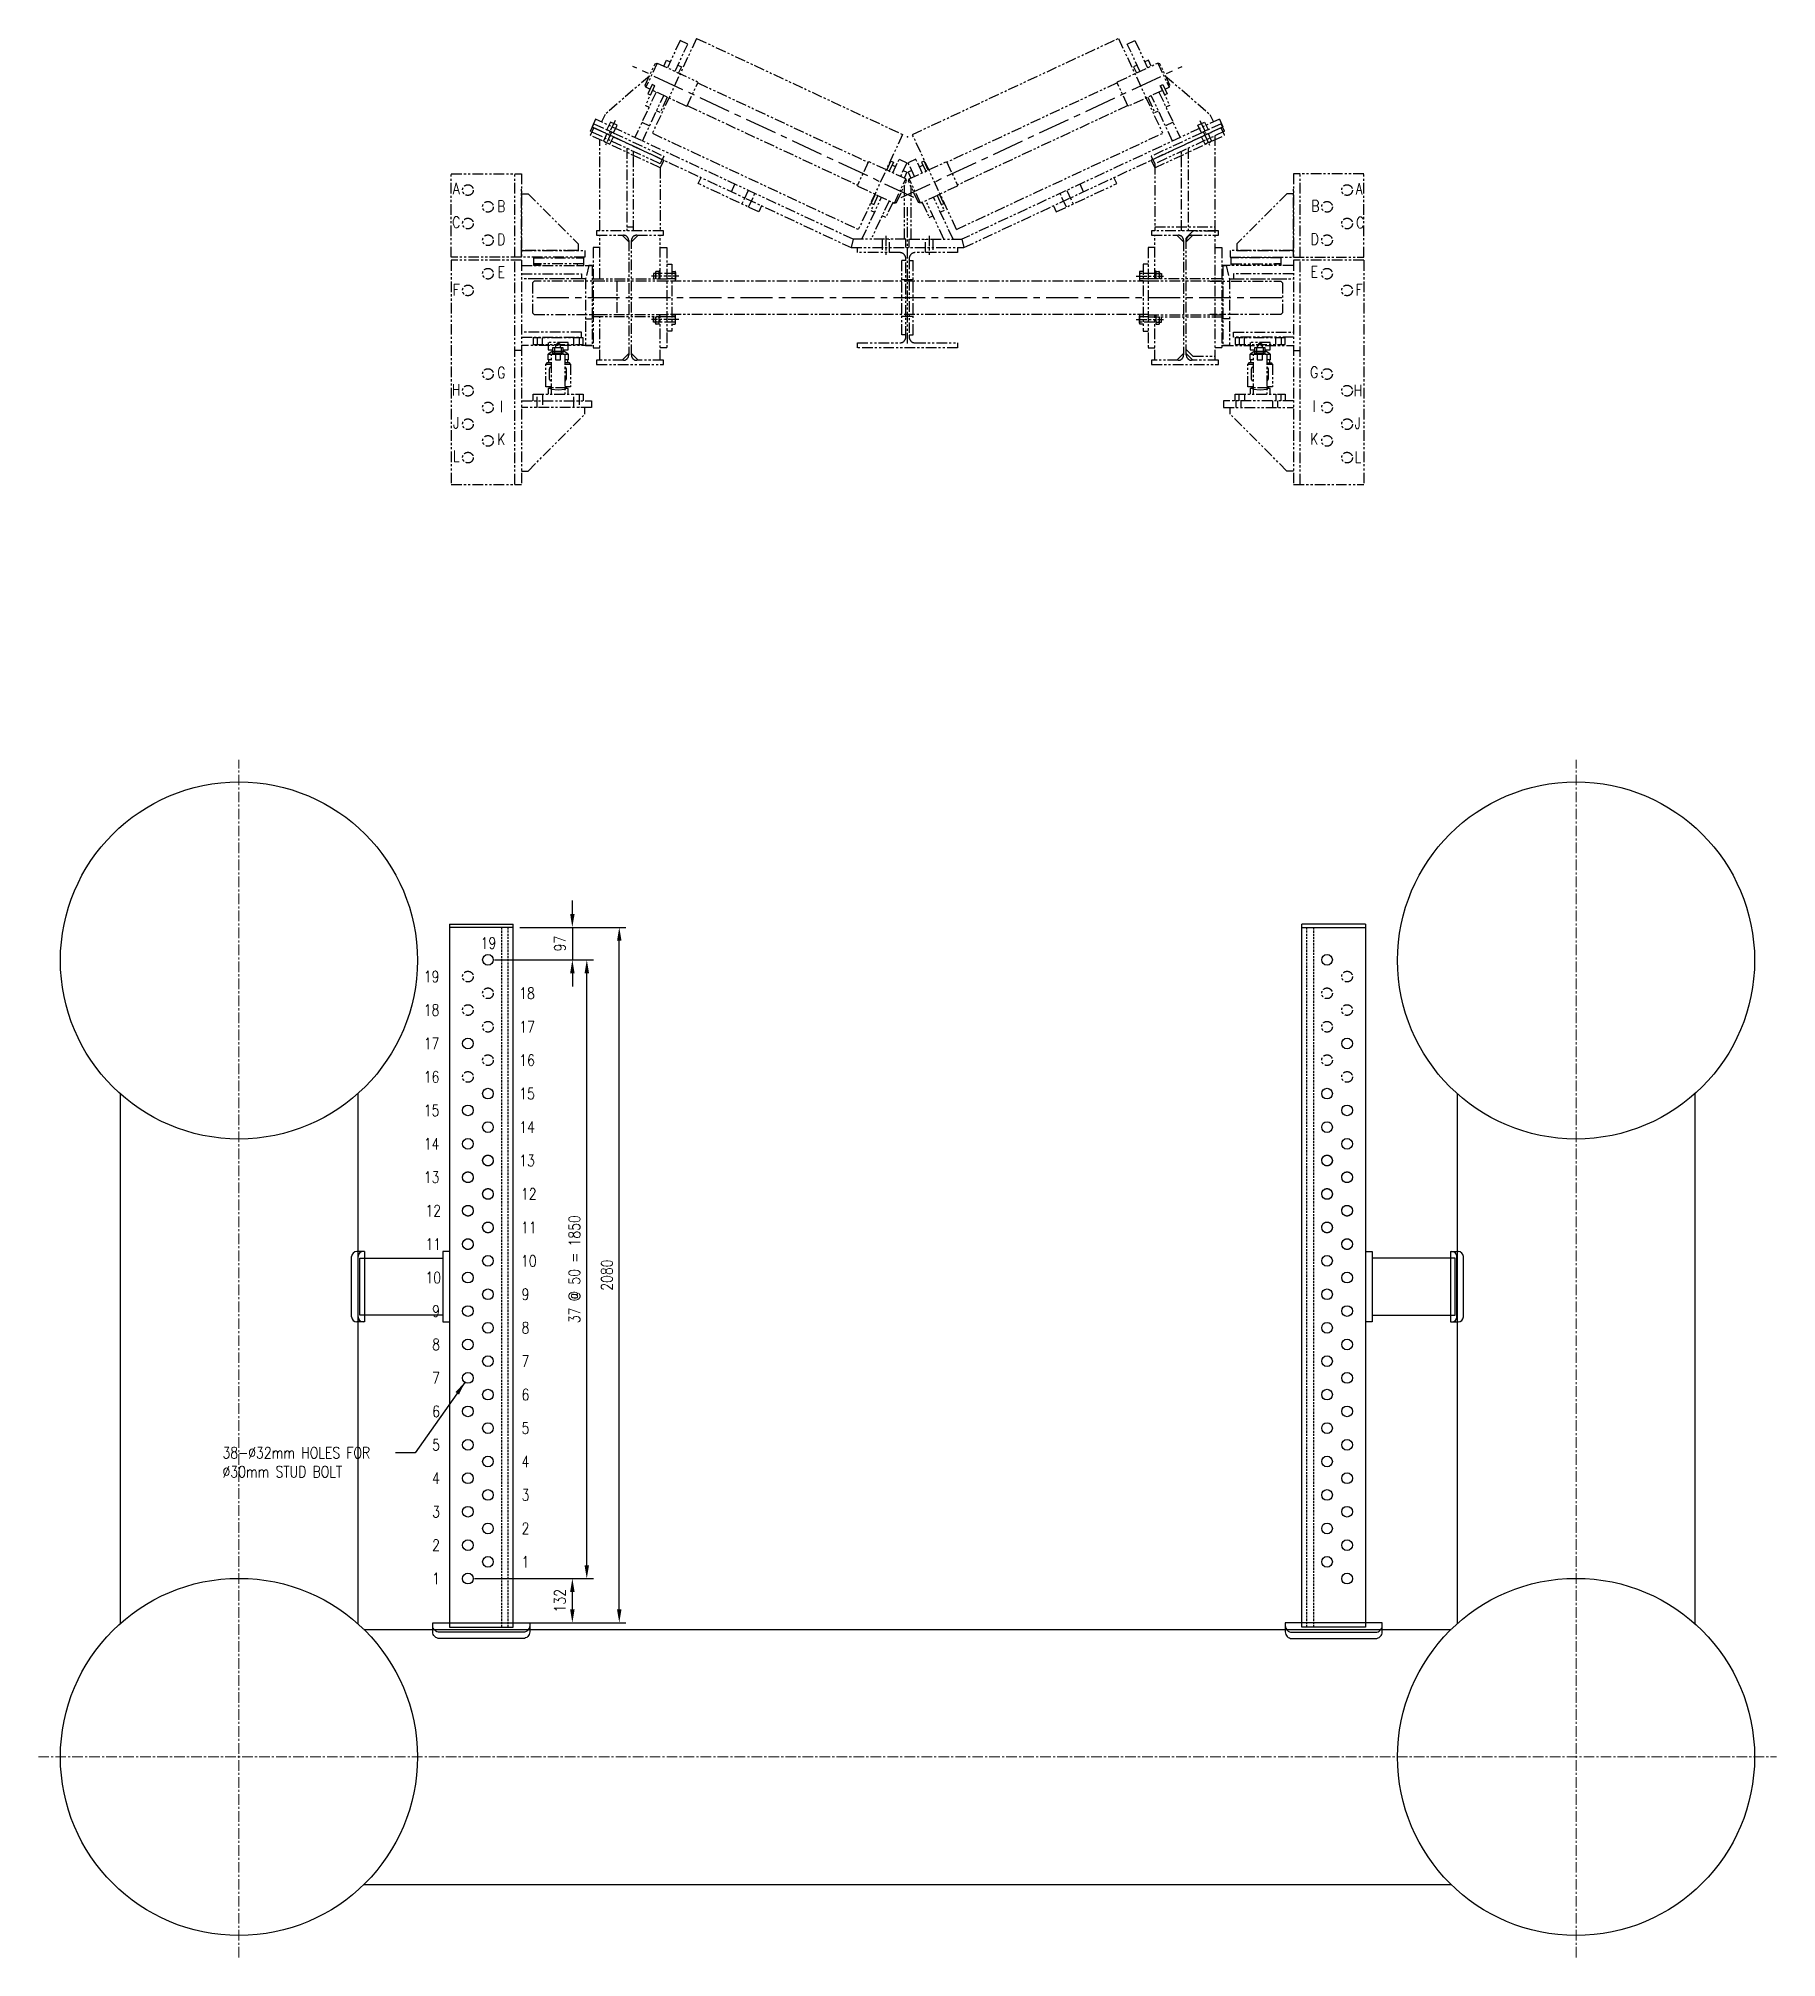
# Model space of a CAD drawing. Header units: millimetres. Extents: x -1297 to 36138, y -17000 to 24782.
# Drawn here: x 2400 to 7600, y 19043 to 24782 of the extents above; entities that cross this region are included whole.
import ezdxf

# ---------------------------------------------------------------- set-up
doc = ezdxf.new("R2010")
doc.units = ezdxf.units.MM
for name, pattern in [('CENTER', [50.8, 31.75, -6.35, 6.35, -6.35]), ('HIDDEN', [9.525, 6.35, -3.175]), ('PHANTOM', [63.5, 31.75, -6.35, 6.35, -6.35, 6.35, -6.35])]:
    doc.linetypes.add(name, pattern=pattern)
doc.layers.add('CENTRELINES', color=1, linetype='CENTER', lineweight=5)
doc.layers.add('DIM', color=1, linetype='Continuous')
doc.layers.add('ROLLER HORIZONTAL', color=6, linetype='HIDDEN')
doc.styles.add('ROMANS', font='simplex.shx', dxfattribs={"width": 0.8})
doc.dimstyles.new('SC20', dxfattribs={"dimscale": 20, "dimtxt": 1.7, "dimasz": 2, "dimexe": 1, "dimexo": 1, "dimgap": 1, "dimtad": 1, "dimdec": 0, "dimzin": 1, "dimtxsty": 'ROMANS', "dimcen": 2.5, "dimclrd": 1, "dimclre": 1, "dimclrt": 2, "dimazin": 3, "dimtfac": 1, "dimtdec": 0, "dimtmove": 2, "dimatfit": 3})

msp = doc.modelspace()

# ---------------------------------------------------------------- texts
at = {"layer": 'DIM', "color": 2, "char_height": 34, "attachment_point": 5, "style": 'ROMANS'}
for s, insert in [('\\A1;A', (3650, 24333.1)), ('\\A1;A', (6351.1, 24332.4)), ('\\A1;B', (3785, 24279.9)), ('\\A1;B', (6220.4, 24280.9)), ('\\A1;C', (3650, 24232.2)), ('\\A1;C', (6354.2, 24231.4)), ('\\A1;D', (3785, 24180.9)), ('\\A1;D', (6218.6, 24181.9)), ('\\A1;F', (3650, 24030.5)), ('\\A1;E', (3785, 24082.9)), ('\\A1;E', (6217.1, 24083.9)), ('\\A1;F', (6350.9, 24030.5)), ('\\A1;G', (3785, 23782.6)), ('\\A1;G', (6216.5, 23783.7)), ('\\A1;H', (3650, 23730.9)), ('\\A1;H', (6347.7, 23729.5)), ('\\A1;J', (3650, 23632.6)), ('\\A1;I', (3785, 23681)), ('\\A1;I', (6216.5, 23682)), ('\\A1;J', (6346.9, 23631.8)), ('\\A1;K', (3785, 23583.4)), ('\\A1;K', (6217.2, 23584.4)), ('\\A1;L', (3650, 23532.4)), ('\\A1;L', (6347.1, 23529.8)), ('\\A1;19', (3746.5, 22077)), ('\\A1;19', (3576.2, 21976.7)), ('\\A1;18', (3862, 21926.7)), ('\\A1;18', (3576.2, 21876.7)), ('\\A1;17', (3862, 21826.7)), ('\\A1;17', (3576.2, 21776.7)), ('\\A1;16', (3576.2, 21676.7)), ('\\A1;16', (3862, 21726.7)), ('\\A1;15', (3862, 21626.7)), ('\\A1;15', (3576.2, 21576.7)), ('\\A1;14', (3862, 21526.7)), ('\\A1;14', (3576.2, 21476.7)), ('\\A1;13', (3862, 21426.7)), ('\\A1;13', (3576.2, 21376.7)), ('\\A1;12', (3581.3, 21276.7)), ('\\A1;12', (3867.1, 21326.7)), ('\\A1;11', (3867.1, 21226.7)), ('\\A1;11', (3581.3, 21176.7)), ('\\A1;10', (3867.1, 21126.7)), ('\\A1;10', (3581.3, 21076.7)), ('\\A1;9', (3857.2, 21026.7)), ('\\A1;9', (3589.6, 20976.7)), ('\\A1;8', (3589.6, 20876.7)), ('\\A1;8', (3857.2, 20926.7)), ('\\A1;7', (3857.2, 20826.7)), ('\\A1;7', (3589.6, 20776.7)), ('\\A1;6', (3857.2, 20726.7)), ('\\A1;6', (3589.6, 20676.7)), ('\\A1;5', (3857.2, 20626.7)), ('\\A1;5', (3589.6, 20576.7)), ('\\A1;4', (3589.6, 20476.7)), ('\\A1;4', (3857.2, 20526.7)), ('\\A1;3', (3857.2, 20426.7)), ('\\A1;3', (3589.6, 20376.7)), ('\\A1;2', (3857.2, 20326.7)), ('\\A1;2', (3589.6, 20276.7)), ('\\A1;1', (3857.2, 20226.7)), ('\\A1;1', (3589.6, 20176.7))]:
    msp.add_mtext(s, dxfattribs=dict(at, insert=insert))
at = {"layer": 'DIM', "color": 2, "insert": (3459.3, 20570), "char_height": 34, "width": 508.406, "attachment_point": 3, "style": 'ROMANS'}
msp.add_mtext('\\pxql;\\A1;38-%%c32mm HOLES FOR %%c30mm STUD BOLT', dxfattribs=at)

# ---------------------------------------------------------------- blocks, each defined once
blk = doc.blocks.new('SR1_front')
blk.add_point((0, 481.4))
at = {"layer": 'ROLLER HORIZONTAL', "linetype": 'PHANTOM'}
for p, q in [((-630.9, 775.6), (-763.2, 491.9)), ((-680.2, 769.3), (-718.2, 687.7)), ((-695.5, 677.2), (-657.5, 758.7)), ((-657.5, 758.7), (-680.2, 769.3)), ((-630.9, 775.6), (-14.6, 488.2)), ((14.6, 488.2), (630.9, 775.6)), ((630.9, 775.6), (763.2, 491.9)), ((657.5, 758.7), (680.2, 769.3)), ((695.5, 677.2), (657.5, 758.7)), ((680.2, 769.3), (718.2, 687.7)), ((-784.8, 636), (-755.2, 699.5)), ((-748.6, 701.9), (-782.4, 629.4)), ((-755.2, 699.5), (-748.6, 701.9)), ((-748.6, 701.9), (-628, 645.7)), ((-729.1, 692.8), (-720.6, 710.9)), ((-720.6, 710.9), (-709.8, 705.9)), ((-687.1, 695.3), (-676.2, 690.2)), ((-676.2, 690.2), (-684.7, 672.1)), ((628, 645.7), (748.6, 701.9)), ((687.1, 695.3), (676.2, 690.2)), ((676.2, 690.2), (684.7, 672.1)), ((720.6, 710.9), (709.8, 705.9)), ((729.1, 692.8), (720.6, 710.9)), ((748.6, 701.9), (782.4, 629.4)), ((755.2, 699.5), (748.6, 701.9)), ((784.8, 636), (755.2, 699.5)), ((-772.2, 663.1), (-904.5, 548.4)), ((-782.4, 629.4), (-784.8, 636)), ((-756.5, 633.9), (-784, 575)), ((-763.8, 637.3), (-776.5, 610.1)), ((-764.3, 637.5), (-770.6, 623.9)), ((-756.1, 633.7), (-764.3, 637.5)), ((-762.4, 620.1), (-756.1, 633.7)), ((-659.2, 574.1), (-627.1, 643)), ((-627.1, 643), (-628, 645.7)), ((-627.3, 642.6), (-117.9, 405.1)), ((627.3, 642.6), (117.9, 405.1)), ((627.1, 643), (628, 645.7)), ((659.2, 574.1), (627.1, 643)), ((756.1, 633.7), (764.3, 637.5)), ((762.4, 620.1), (756.1, 633.7)), ((756.5, 633.9), (784, 575)), ((763.8, 637.3), (776.5, 610.1)), ((764.3, 637.5), (770.6, 623.9)), ((772.2, 663.1), (904.5, 548.4)), ((782.4, 629.4), (784.8, 636)), ((-752, 615.2), (-815.4, 479.3)), ((-792.7, 468.7), (-729.4, 604.7)), ((-784, 575), (-773.1, 569.9)), ((-770.6, 623.9), (-782.4, 629.4)), ((-776.5, 610.1), (-769.2, 606.7)), ((-661.8, 573.2), (-762.4, 620.1)), ((-718.5, 599.6), (-739.6, 554.3)), ((-661.8, 573.2), (-659.2, 574.1)), ((-659, 574.6), (-149.6, 337.1)), ((659, 574.6), (149.6, 337.1)), ((661.8, 573.2), (659.2, 574.1)), ((762.4, 620.1), (661.8, 573.2)), ((718.5, 599.6), (739.6, 554.3)), ((792.7, 468.7), (729.4, 604.7)), ((752, 615.2), (815.4, 479.3)), ((776.5, 610.1), (769.2, 606.7)), ((770.6, 623.9), (782.4, 629.4)), ((784, 575), (773.1, 569.9)), ((-948.5, 497.8), (-937.9, 520.4)), ((-937.9, 520.4), (-729.4, 423.2)), ((-904.5, 548.4), (-915.1, 525.8)), ((-888.8, 525.5), (-899.4, 502.9)), ((-874.6, 529.9), (-892.7, 491.2)), ((-868.9, 516.2), (-888.8, 525.5)), ((-794.3, 524.6), (-771.6, 514)), ((-739.6, 554.3), (-750.5, 559.4)), ((937.9, 520.4), (729.4, 423.2)), ((739.6, 554.3), (750.5, 559.4)), ((794.3, 524.6), (771.6, 514)), ((868.9, 516.2), (888.8, 525.5)), ((874.6, 529.9), (892.7, 491.2)), ((888.8, 525.5), (899.4, 502.9)), ((904.5, 548.4), (915.1, 525.8)), ((948.5, 497.8), (937.9, 520.4)), ((-740, 400.6), (-948.5, 497.8)), ((-885.2, 495.3), (-903.2, 456.5)), ((-899.4, 502.9), (-879.4, 493.6)), ((-879.4, 493.6), (-868.9, 516.2)), ((-763.2, 491.9), (-146.9, 204.5)), ((-14.6, 488.2), (-146.9, 204.5)), ((146.9, 204.5), (14.6, 488.2)), ((146.9, 204.5), (763.2, 491.9)), ((948.5, 497.8), (740, 400.6)), ((879.4, 493.6), (868.9, 516.2)), ((899.4, 502.9), (879.4, 493.6)), ((885.2, 495.3), (903.2, 456.5)), ((-729.4, 423.2), (-740, 400.6)), ((-117.7, 405.5), (-149.8, 336.6)), ((-115.1, 406.5), (-117.7, 405.5)), ((-5.4, 355.3), (-115.1, 406.5)), ((-62, 381.8), (-49.4, 408.9)), ((-42.1, 405.6), (-54.8, 378.4)), ((-49.4, 408.9), (-42.1, 405.6)), ((-43.9, 373.3), (-24.9, 414.1)), ((-24.9, 414.1), (-2.2, 403.5)), ((-2.2, 403.5), (-21.3, 362.7)), ((24.9, 414.1), (2.2, 403.5)), ((21.3, 362.7), (2.2, 403.5)), ((5.4, 355.3), (115.1, 406.5)), ((43.9, 373.3), (24.9, 414.1)), ((49.4, 408.9), (42.1, 405.6)), ((42.1, 405.6), (54.8, 378.4)), ((62, 381.8), (49.4, 408.9)), ((115.1, 406.5), (117.7, 405.5)), ((117.7, 405.5), (149.8, 336.6)), ((729.4, 423.2), (740, 400.6)), ((-1365, 121), (-1365, 371)), ((-1365, 371), (-1155, 371)), ((-1175, 121), (-1175, 371)), ((-1155, 371), (-1155, 121)), ((-54.8, 378.4), (-59.3, 380.5)), ((-35.5, 391.4), (-46.3, 396.5)), ((-39.2, 282.8), (-5.4, 355.3)), ((-32.6, 285.3), (-3, 348.7)), ((-12.8, 380.9), (-1.9, 375.8)), ((-1.9, 375.8), (-10.4, 357.7)), ((-3, 348.7), (-5.4, 355.3)), ((12.8, 380.9), (1.9, 375.8)), ((1.9, 375.8), (10.4, 357.7)), ((3, 348.7), (5.4, 355.3)), ((32.6, 285.3), (3, 348.7)), ((39.2, 282.8), (5.4, 355.3)), ((35.5, 391.4), (46.3, 396.5)), ((54.8, 378.4), (59.3, 380.5)), ((1155, 371), (1155, 121)), ((1365, 371), (1155, 371)), ((1175, 121), (1175, 371)), ((1365, 121), (1365, 371)), ((-1155, 141), (-1155, 331)), ((-1155, 311), (-1135, 311)), ((-1155, 141), (-1155, 311)), ((-1135, 311), (-985, 161)), ((-149.8, 336.6), (-148.9, 334)), ((-148.9, 334), (-39.2, 282.8)), ((-136.4, 175), (-77.7, 300.8)), ((-88.6, 305.9), (-109.7, 260.6)), ((-55.1, 290.2), (-108.8, 175)), ((-108.5, 282.1), (-95.8, 309.3)), ((-93.1, 308), (-88.6, 305.9)), ((-9.6, 334.5), (-10, 175)), ((9.6, 334.5), (10, 175)), ((148.9, 334), (39.2, 282.8)), ((108.8, 175), (55.1, 290.2)), ((136.4, 175), (77.7, 300.8)), ((93.1, 308), (88.6, 305.9)), ((88.6, 305.9), (109.7, 260.6)), ((108.5, 282.1), (95.8, 309.3)), ((149.8, 336.6), (148.9, 334)), ((1135, 311), (985, 161)), ((1155, 311), (1135, 311)), ((1155, 141), (1155, 331)), ((1155, 141), (1155, 311)), ((-109.7, 260.6), (-98.9, 255.5)), ((-101.3, 278.7), (-108.5, 282.1)), ((-65.3, 239.9), (-76.2, 244.9)), ((-44.2, 285.2), (-65.3, 239.9)), ((-39.2, 282.8), (-32.6, 285.3)), ((0, -137), (0, 271.4)), ((39.2, 282.8), (32.6, 285.3)), ((44.2, 285.2), (65.3, 239.9)), ((65.3, 239.9), (76.2, 244.9)), ((109.7, 260.6), (98.9, 255.5)), ((101.3, 278.7), (108.5, 282.1)), ((-840, 212), (-820, 212)), ((-740, 57.1), (-740, 187)), ((-65, 185.7), (-65, 125)), ((65, 185.7), (65, 125)), ((740, 212), (920, 212)), ((854, 199), (834, 179)), ((920, 199), (854, 199)), ((-1155, 121), (-1365, 121)), ((-1155, 141), (-965, 141)), ((-1155, 121), (-1155, 141)), ((-985, 141), (-1155, 141)), ((-965, 121), (-1155, 121)), ((-1118, 96.2), (-1118, 119.2)), ((-1118, 119.2), (-968, 119.2)), ((-985, 161), (-985, 141)), ((-968, 96.2), (-968, 119.2)), ((-965, 141), (-965, 121)), ((1155, 141), (965, 141)), ((965, 141), (965, 121)), ((965, 121), (1155, 121)), ((968, 97), (968, 119.2)), ((1118, 119.2), (968, 119.2)), ((985, 161), (985, 141)), ((985, 141), (1155, 141)), ((1118, 97), (1118, 119.2)), ((1155, 121), (1155, 141)), ((1155, 121), (1365, 121)), ((-1118, 101.2), (-1098, 101.2)), ((-968, 101.2), (-1118, 101.2)), ((-1098, 96.2), (-1118, 96.2)), ((-1098, 101.2), (-1098, 96.2)), ((-968, 101.2), (-988, 101.2)), ((-988, 101.2), (-988, 96.2)), ((-988, 96.2), (-968, 96.2)), ((-684, 65), (-766, 65)), ((-753.8, 73), (-759.4, 73)), ((-759.4, 73), (-759.4, 57.1)), ((-753.8, 76), (-753.8, 57.1)), ((-744.2, 79), (-752.2, 79)), ((-744.2, 73), (-752.2, 73)), ((-740, 81), (-742.6, 81)), ((-742.6, 81), (-742.6, 57.1)), ((-695.4, 73), (-740, 73)), ((-705, 79), (-695.4, 79)), ((-693.8, 76), (-693.8, 54)), ((684, 65), (766, 65)), ((693.8, 76), (693.8, 54)), ((705, 79), (695.4, 79)), ((740, 73), (695.4, 73)), ((740, 81), (742.6, 81)), ((742.6, 81), (742.6, 57.1)), ((744.2, 79), (752.2, 79)), ((744.2, 73), (752.2, 73)), ((753.8, 76), (753.8, 57.1)), ((753.8, 73), (759.4, 73)), ((759.4, 73), (759.4, 57.1)), ((968, 101.2), (988, 101.2)), ((968, 101.2), (1118, 101.2)), ((988, 101.2), (988, 97)), ((1118, 101.2), (1098, 101.2)), ((1098, 101.2), (1098, 97)), ((-963, 57), (-1155, 57)), ((-1117, 50), (-1122, 45)), ((-1122, 45), (-1122, -45)), ((-905, 50), (-1117, 50)), ((-870, 50), (-870, -50)), ((-695.4, 57), (-720, 57)), ((-705, 51), (-695.4, 51)), ((720, 57), (695.4, 57)), ((705, 51), (695.4, 51)), ((905, 50), (1117, 50)), ((963, 57), (1155, 57)), ((1117, 50), (1122, 45)), ((1122, 45), (1122, -45)), ((-1122, -45), (-1117, -50)), ((-1117, -50), (-904.7, -50)), ((-759.4, -73), (-759.4, -57.2)), ((-753.8, -76), (-753.8, -57.2)), ((-740, -54), (-742.6, -54)), ((-742.6, -54), (-742.6, -57.2)), ((-695.4, -57), (-720, -57)), ((-705, -51), (-695.4, -51)), ((-693.8, -76), (-693.8, -54)), ((693.8, -76), (693.8, -54)), ((705, -51), (695.4, -51)), ((720, -57), (695.4, -57)), ((740, -54), (742.6, -54)), ((742.6, -54), (742.6, -57.2)), ((753.8, -76), (753.8, -57.2)), ((759.4, -73), (759.4, -57.2)), ((1117, -50), (904.7, -50)), ((1122, -45), (1117, -50)), ((-963, -63), (-943, -63)), ((-684, -65), (-766, -65)), ((-753.8, -73), (-759.4, -73)), ((-744.2, -73), (-752.2, -73)), ((-744.2, -79), (-752.2, -79)), ((-695.4, -73), (-740, -73)), ((-705, -79), (-695.4, -79)), ((684, -65), (766, -65)), ((740, -73), (695.4, -73)), ((705, -79), (695.4, -79)), ((744.2, -73), (752.2, -73)), ((744.2, -79), (752.2, -79)), ((753.8, -73), (759.4, -73)), ((963, -63), (943, -63)), ((-1155, -158), (-1175, -158)), ((-1050.5, -137.3), (-1039.5, -137.3)), ((834, -155), (854, -175)), ((1049.5, -137.3), (1060.5, -137.3)), ((1155, -158), (1175, -158)), ((854, -175), (920, -175))]:
    blk.add_line(p, q, dxfattribs=at)
at = {"layer": 'ROLLER HORIZONTAL', "linetype": 'CENTER', "ltscale": 3}
for p, q in [((19, 299.8), (-821.4, 691.7)), ((-19, 299.8), (821.4, 691.7)), ((1120, 0), (-1120, 0))]:
    blk.add_line(p, q, dxfattribs=at)
at = {"layer": 'ROLLER HORIZONTAL', "linetype": 'PHANTOM'}
for points in [[(-162.9, 175), (-933.2, 534.2), (-943.8, 511.6), (-168.4, 150)], [(933.2, 534.2), (162.9, 175), (168.4, 150), (943.8, 511.6)], [(933.2, 534.2), (943.8, 511.6)], [(-920, 200), (-920, 472.5)], [(-899.4, 490.9), (-909.9, 468.2), (-890, 458.9), (-879.4, 481.6)], [(899.4, 490.9), (909.9, 468.2), (890, 458.9), (879.4, 481.6)], [(920, 200), (920, 484.5)], [(-840, 447.2), (-840, 200)], [(-820, 200), (-820, 437.9)], [(820, 200), (820, 437.9)], [(840, 447.2), (840, 200)], [(-740, 388.6), (-740, 200)], [(-436.3, 274.9), (-444.7, 256.8), (-626, 341.3), (-617.5, 359.4)], [(436.3, 274.9), (444.7, 256.8), (626, 341.3), (617.5, 359.4)], [(740, 400.6), (740, 200)], [(-526.9, 317.2), (-516.3, 339.8)], [(-476.4, 321.2), (-495.5, 280.4)], [(-475.5, 271.1), (-456.5, 311.9)], [(475.5, 271.1), (456.5, 311.9)], [(476.4, 321.2), (495.5, 280.4)], [(526.9, 317.2), (516.3, 339.8)], [(-920, 57.1), (-920, 187)], [(-854, 187), (-834, 167)], [(-806, 187), (-826, 167)], [(-162.9, 175), (-168.4, 150)], [(-5, 150), (-5, 175), (-162.9, 175)], [(-76, 175), (-76, 135)], [(-54, 135), (-54, 175)], [(5, 150), (5, 175), (162.9, 175)], [(54, 135), (54, 175)], [(76, 175), (76, 135)], [(740, 57.1), (740, 187)], [(806, 187), (826, 167)], [(854, 187), (834, 167)], [(920, -187), (920, 199)], [(-920, 150), (-940, 150)], [(-940, 150), (-940, -150), (-920, -150)], [(-740, 150), (-720, 150), (-720, -150), (-740, -150)], [(-168.4, 150), (168.4, 150)], [(740, 150), (720, 150), (720, -150), (740, -150)], [(920, 150), (940, 150)], [(940, 150), (940, -150), (920, -150)], [(-1155, 112), (-1365, 112), (-1365, -558), (-1155, -558)], [(-1175, -558), (-1175, 112)], [(-1155, 112), (-1155, -558)], [(-943, 97), (-943, -143), (-1155, -143)], [(-1155, 97), (-943, 97)], [(-1155, 72), (-975, 72), (-975, 57), (-1155, 57)], [(-943, 97), (-953, 97), (-963, 57), (-963, -143), (-943, -143)], [(-705, 100), (-705, -100), (-720, -100)], [(-720, 100), (-705, 100)], [(-5, 111), (-17, 111)], [(-5, -111), (-17, -111), (-17, 111)], [(5, 111), (17, 111)], [(5, -111), (17, -111), (17, 111)], [(705, 100), (705, -100), (720, -100)], [(720, 100), (705, 100)], [(943, 97), (943, -143), (1155, -143)], [(943, 97), (953, 97), (963, 57), (963, -143), (943, -143)], [(1155, 97), (943, 97)], [(1155, 72), (975, 72), (975, 57), (1155, 57)], [(1365, 112), (1155, 112), (1155, -558), (1365, -558)], [(1175, -558), (1175, 112)], [(1365, 112), (1365, -558)], [(-940, 57.1), (-720, 57.1)], [(-940, 51.1), (-720, 51.1)], [(720, 50), (-720, 50)], [(-17, 55), (17, 55)], [(940, 57.1), (720, 57.1)], [(720, 51.1), (940, 51.1)], [(-720, -51.1), (-940, -51.1)], [(-720, -57.2), (-940, -57.2)], [(-920, -187), (-920, -57.2)], [(-740, -187), (-740, -54)], [(720, -50), (-720, -50)], [(-17, -55), (17, -55)], [(720, -51.1), (940, -51.1)], [(720, -57.2), (940, -57.2)], [(740, -187), (740, -51.1)], [(-1155, -118), (-975, -118), (-975, -103), (-1155, -103)], [(1155, -118), (975, -118), (975, -103), (1155, -103)], [(-1108, -120), (-1108, -140)], [(-1092, -140), (-1092, -120)], [(-1061, -159.2), (-1075.3, -168.3)], [(-1065, -185.6), (-1075.3, -185.6), (-1075.3, -168.3), (-1060.6, -168.3)], [(-1030.9, -155.5), (-1015, -155.5), (-1015, -133.8), (-1075.2, -133.8), (-1075.2, -155.5), (-1061, -155.5)], [(-1065, -288), (-1065, -168.7), (-1025, -168.7), (-1025, -288)], [(-1061, -149), (-1060.2, -148.3), (-1031.6, -148.3), (-1030.9, -149), (-1030.9, -160.2), (-1031.6, -160.9)], [(-1030.9, -160.2), (-1061, -160.2), (-1061, -149), (-1030.9, -149)], [(-1060.2, -160.9), (-1061, -160.2)], [(-1060.2, -168.7), (-1061, -167.9), (-1061, -161.7), (-1060.2, -160.9), (-1031.6, -160.9), (-1030.9, -161.7), (-1030.9, -167.9), (-1031.6, -168.7)], [(-1061, -161.7), (-1030.9, -161.7)], [(-1030.9, -167.9), (-1061, -167.9)], [(-1055.4, -168.7), (-1055.4, -148.3)], [(-1037.7, -148.3), (-1037.7, -140.9), (-1053.5, -140.9), (-1053.5, -148.3)], [(-1053.5, -168.7), (-1053.5, -185.8), (-1037.7, -185.8), (-1037.7, -168.7)], [(-1036.4, -148.3), (-1036.4, -168.7)], [(-1031.2, -168.3), (-1014.7, -168.3), (-1030.9, -158)], [(-1014.7, -168.3), (-1014.7, -185.6), (-1025, -185.6)], [(-998, -140), (-998, -120)], [(-982, -120), (-982, -140)], [(-834, -167), (-854, -187)], [(-826, -167), (-806, -187)], [(826, -167), (806, -187)], [(834, -167), (854, -187)], [(992, -120), (992, -140)], [(1008, -140), (1008, -120)], [(1039, -159.2), (1024.7, -168.3)], [(1035, -185.6), (1024.7, -185.6), (1024.7, -168.3), (1039.4, -168.3)], [(1069.1, -155.5), (1085, -155.5), (1085, -133.8), (1024.8, -133.8), (1024.8, -155.5), (1039, -155.5)], [(1035, -288), (1035, -168.7), (1075, -168.7), (1075, -288)], [(1039, -149), (1039.8, -148.3), (1068.4, -148.3), (1069.1, -149), (1069.1, -160.2), (1068.4, -160.9)], [(1069.1, -160.2), (1039, -160.2), (1039, -149), (1069.1, -149)], [(1039.8, -160.9), (1039, -160.2)], [(1039, -161.7), (1039.8, -160.9), (1068.4, -160.9), (1069.1, -161.7)], [(1039.8, -168.7), (1039, -167.9)], [(1044.6, -168.7), (1044.6, -148.3)], [(1062.3, -148.3), (1062.3, -140.9), (1046.5, -140.9), (1046.5, -148.3)], [(1046.5, -168.7), (1046.5, -185.8), (1062.3, -185.8), (1062.3, -168.7)], [(1063.6, -148.3), (1063.6, -168.7)], [(1069.1, -167.9), (1068.4, -168.7)], [(1068.8, -168.3), (1085.3, -168.3), (1085.3, -185.6), (1075, -185.6)], [(1085.3, -168.3), (1069.1, -158)], [(1102, -140), (1102, -120)], [(1118, -120), (1118, -140)], [(-1065, -195), (-1078.7, -195), (-1081.8, -199)], [(-1065, -266.5), (-1081.8, -266.5), (-1081.8, -199), (-1065, -199)], [(-1074.2, -185.6), (-1074.2, -195)], [(-1025, -199), (-1008.2, -199), (-1011.3, -195), (-1025, -195)], [(-1008.2, -199), (-1008.2, -266.5), (-1025, -266.5)], [(-1015.8, -195), (-1015.8, -185.6)], [(1035, -195), (1021.3, -195), (1018.2, -199)], [(1035, -266.5), (1018.2, -266.5), (1018.2, -199), (1035, -199)], [(1025.8, -185.6), (1025.8, -195)], [(1075, -195), (1088.7, -195)], [(1075, -199), (1091.8, -199), (1091.8, -266.5), (1075, -266.5)], [(1084.2, -195), (1084.2, -185.6)], [(1091.8, -199), (1088.7, -195)], [(-1066.1, -271), (-1075.1, -271), (-1075.1, -288)], [(-1021, -269.2), (-1069, -269.2), (-1069, -266.5)], [(-1023.9, -269.2), (-1023.9, -274.7), (-1045, -276.3), (-1066.1, -274.7), (-1066.1, -269.2)], [(-1014.9, -288), (-1014.9, -271), (-1023.9, -271)], [(-1021, -266.5), (-1021, -269.2)], [(1033.9, -271), (1024.9, -271), (1024.9, -288)], [(1079, -269.2), (1031, -269.2), (1031, -266.5)], [(1076.1, -269.2), (1076.1, -274.7), (1055, -276.3), (1033.9, -274.7), (1033.9, -269.2)], [(1085.1, -288), (1085.1, -271), (1076.1, -271)], [(1079, -266.5), (1079, -269.2)], [(-1155, -308), (-945, -308), (-945, -328)], [(-1155, -518), (-1135, -518), (-965, -348), (-965, -328)], [(-945, -328), (-1155, -328)], [(-1120, -308), (-1120, -288), (-970, -288), (-970, -308)], [(-1108, -328), (-1108, -288)], [(-1092, -288), (-1092, -328)], [(-998, -328), (-998, -288)], [(-982, -288), (-982, -328)], [(1155, -308), (945, -308), (945, -328), (1155, -328)], [(1155, -518), (1135, -518), (965, -348), (965, -328)], [(980, -308), (980, -288), (1130, -288), (1130, -308)], [(982, -308), (982, -328)], [(992, -308), (992, -288)], [(998, -328), (998, -308)], [(1008, -288), (1008, -308)], [(1092, -308), (1092, -328)], [(1102, -288), (1102, -308)], [(1108, -328), (1108, -308)], [(1118, -308), (1118, -288)]]:
    blk.add_lwpolyline(points, dxfattribs=at)
for points in [[(-948.5, 485.8), (-937.9, 508.4), (-729.4, 411.2), (-740, 388.6)], [(948.5, 485.8), (937.9, 508.4), (729.4, 411.2), (740, 388.6)], [(-1120, -140), (-970, -140), (-970, -120), (-1120, -120)], [(980, -140), (1130, -140), (1130, -120), (980, -120)], [(1039, -161.7), (1069.1, -161.7), (1069.1, -167.9), (1039, -167.9)]]:
    blk.add_lwpolyline(points, close=True, dxfattribs=at)
blk.add_lwpolyline([(-930, 187), (-850, 187, -0.414214), (-834, 171), (-834, -171, -0.414214), (-850, -187), (-930, -187), (-930, -200), (-730, -200), (-730, -187), (-810, -187, -0.414214), (-826, -171), (-826, 171, -0.414214), (-810, 187), (-730, 187), (-730, 200), (-930, 200)], format="xyb", close=True, dxfattribs=at)
for points in [[(834, 171, -0.414214), (850, 187), (930, 187), (930, 200), (730, 200), (730, 187), (810, 187, -0.414214), (826, 171), (826, -171, -0.414214), (810, -187), (730, -187), (730, -200), (930, -200), (930, -187), (850, -187, -0.414214), (834, -171), (834, 179)], [(-5, 117, 0.414214), (-23, 135), (-150, 135), (-150, 150)], [(5, 117), (5, -117, 0.414214), (23, -135), (150, -135), (150, -150), (-150, -150), (-150, -135), (-23, -135, 0.414214), (-5, -117), (-5, 117)], [(150, 150), (150, 135), (23, 135, 0.414214), (5, 117)], [(-1065, -247.8), (-1067.1, -247.8, -0.414214), (-1070.9, -244), (-1070.9, -211.7, -0.414214), (-1067.1, -207.8), (-1065, -207.8)], [(-1025, -207.8, -0.410994), (-1021.2, -211.7), (-1021.2, -244, -0.410994), (-1025, -247.8)], [(1035, -247.8), (1032.9, -247.8, -0.414214), (1029.1, -244), (1029.1, -211.7, -0.414214), (1032.9, -207.8), (1035, -207.8)], [(1075, -207.8, -0.410994), (1078.8, -211.7), (1078.8, -244, -0.410994), (1075, -247.8)]]:
    blk.add_lwpolyline(points, format="xyb", dxfattribs=at)
for centre, radius in [((-1315, 322), 16), ((-1255, 272), 16), ((1255, 272), 16), ((1315, 322), 16), ((-1315, 222), 16), ((1315, 222), 16), ((-1255, 172), 16), ((1255, 172), 16), ((-1255, 72), 16), ((1255, 72), 16), ((-1315, 22), 16), ((1315, 22), 16), ((-1045, -137.3), 2.75), ((1055, -137.3), 2.75), ((-1255, -228), 16), ((1255, -228), 16), ((-1315, -278), 16), ((1315, -278), 16), ((-1255, -328), 16), ((1255, -328), 16), ((-1315, -378), 16), ((1315, -378), 16), ((-1255, -428), 16), ((1255, -428), 16), ((-1315, -478), 16), ((1315, -478), 16)]:
    blk.add_circle(centre, radius, dxfattribs=at)
for centre, radius, start, end in [((-750.1, 76), 3.61, 123.85503, 236.14497), ((-733, 65), 20.8, 157.38014, 202.17296), ((-746.2, 76), 3.61, 303.85503, 56.14497), ((-763.4, 65), 20.8, 337.82704, 22.61986), ((-697.4, 76), 3.61, 303.85503, 56.14497), ((-714.6, 65), 20.8, 337.38014, 22.61986), ((697.4, 76), 3.61, 123.85503, 236.14497), ((714.6, 65), 20.8, 157.38014, 202.61986), ((746.2, 76), 3.61, 123.85503, 236.14497), ((763.4, 65), 20.8, 157.38014, 202.17296), ((750.1, 76), 3.61, 303.85503, 56.14497), ((733, 65), 20.8, 337.82704, 22.61986), ((-697.4, 54), 3.61, 303.85503, 56.14497), ((697.4, 54), 3.61, 123.85503, 236.14497), ((-733, -65), 20.8, 157.82704, 202.61986), ((-763.4, -65), 20.8, 337.38014, 22.17296), ((-697.4, -54), 3.61, 303.85503, 56.14497), ((-714.6, -65), 20.8, 337.38014, 22.61986), ((697.4, -54), 3.61, 123.85503, 236.14497), ((714.6, -65), 20.8, 157.38014, 202.61986), ((763.4, -65), 20.8, 157.82704, 202.61986), ((733, -65), 20.8, 337.38014, 22.17296), ((-750.1, -76), 3.61, 123.85503, 236.14497), ((-746.2, -76), 3.61, 303.85503, 56.14497), ((-697.4, -76), 3.61, 303.85503, 56.14497), ((697.4, -76), 3.61, 123.85503, 236.14497), ((746.2, -76), 3.61, 123.85503, 236.14497), ((750.1, -76), 3.61, 303.85503, 56.14497)]:
    blk.add_arc(centre, radius, start, end, dxfattribs=at)
blk = doc.blocks.new('*D3')
at = {"layer": 'Defpoints', "color": 0}
for p in [(3820, 22123.9), (4137.8, 22123.9), (3820, 20044.4)]:
    blk.add_point(p, dxfattribs=at)
at = {"layer": 'DIM', "color": 1, "lineweight": -2}
for p, q in [((3840, 22123.9), (4157.8, 22123.9)), ((4137.8, 20084.4), (4137.8, 22083.9)), ((3840, 20044.4), (4157.8, 20044.4))]:
    blk.add_line(p, q, dxfattribs=at)
at = {"layer": 'DIM', "color": 1}
for points in [[(4144.4, 22083.9), (4131.1, 22083.9), (4137.8, 22123.9)], [(4131.1, 20084.4), (4144.4, 20084.4), (4137.8, 20044.4)]]:
    blk.add_solid(points, dxfattribs=at)
at = {"layer": 'DIM', "color": 2, "insert": (4100.8, 21084.1), "char_height": 34, "attachment_point": 5, "rotation": 90, "style": 'ROMANS'}
blk.add_mtext('\\A1;2080', dxfattribs=at)
blk = doc.blocks.new('*D4')
at = {"layer": 'Defpoints', "color": 0}
for p in [(3820, 22123.9), (3745, 22026.7), (3997.4, 22026.7)]:
    blk.add_point(p, dxfattribs=at)
at = {"layer": 'DIM', "color": 1, "lineweight": -2}
for p, q in [((3997.4, 22163.9), (3997.4, 22203.9)), ((3840, 22123.9), (4017.4, 22123.9)), ((3997.4, 22123.9), (3997.4, 22026.7)), ((3765, 22026.7), (4017.4, 22026.7)), ((3997.4, 21986.7), (3997.4, 21946.7))]:
    blk.add_line(p, q, dxfattribs=at)
at = {"layer": 'DIM', "color": 1}
for points in [[(3990.8, 22163.9), (4004.1, 22163.9), (3997.4, 22123.9)], [(4004.1, 21986.7), (3990.8, 21986.7), (3997.4, 22026.7)]]:
    blk.add_solid(points, dxfattribs=at)
at = {"layer": 'DIM', "color": 2, "insert": (3960.4, 22075.3), "char_height": 34, "attachment_point": 5, "rotation": 90, "style": 'ROMANS'}
blk.add_mtext('\\A1;97', dxfattribs=at)
blk = doc.blocks.new('*D5')
at = {"layer": 'Defpoints', "color": 0}
for p in [(3685, 20176.7), (3997.4, 20176.7), (3820, 20044.4)]:
    blk.add_point(p, dxfattribs=at)
at = {"layer": 'DIM', "color": 1, "lineweight": -2}
for p, q in [((3705, 20176.7), (4017.4, 20176.7)), ((3997.4, 20084.4), (3997.4, 20136.7)), ((3840, 20044.4), (4017.4, 20044.4))]:
    blk.add_line(p, q, dxfattribs=at)
at = {"layer": 'DIM', "color": 1}
for points in [[(4004.1, 20136.7), (3990.8, 20136.7), (3997.4, 20176.7)], [(3990.8, 20084.4), (4004.1, 20084.4), (3997.4, 20044.4)]]:
    blk.add_solid(points, dxfattribs=at)
at = {"layer": 'DIM', "color": 2, "insert": (3960.4, 20110.5), "char_height": 34, "attachment_point": 5, "rotation": 90, "style": 'ROMANS'}
blk.add_mtext('\\A1;132', dxfattribs=at)
blk = doc.blocks.new('*D6')
at = {"layer": 'Defpoints', "color": 0}
for p in [(3745, 22026.7), (4040.6, 22026.7), (3685, 20176.7)]:
    blk.add_point(p, dxfattribs=at)
at = {"layer": 'DIM', "color": 1, "lineweight": -2}
for p, q in [((3765, 22026.7), (4060.6, 22026.7)), ((4040.6, 20216.7), (4040.6, 21986.7)), ((3705, 20176.7), (4060.6, 20176.7))]:
    blk.add_line(p, q, dxfattribs=at)
at = {"layer": 'DIM', "color": 1}
for points in [[(4047.3, 21986.7), (4033.9, 21986.7), (4040.6, 22026.7)], [(4033.9, 20216.7), (4047.3, 20216.7), (4040.6, 20176.7)]]:
    blk.add_solid(points, dxfattribs=at)
at = {"layer": 'DIM', "color": 2, "insert": (4003.6, 21101.7), "char_height": 34, "attachment_point": 5, "rotation": 90, "style": 'ROMANS'}
blk.add_mtext('\\A1;37 @ 50 = 1850', dxfattribs=at)

# ---------------------------------------------------------------- dimensions: what is measured, and where the dimension line sits
at = {"layer": 'DIM', "color": 1}
for base, p1, p2, picture, middle in [((3997.4, 22026.7), (3820, 22123.9), (3745, 22026.7), '*D4', (3960.4, 22075.3)), ((4137.7816691, 22123.873494), (3819.9985991, 20044.373494), (3819.9985991, 22123.873494), '*D3', (4100.7816691, 21084.123494))]:
    dim = msp.add_linear_dim(base=base, p1=p1, p2=p2, angle=90, dimstyle='SC20', dxfattribs=at)
    dim.commit()
    dim.dimension.update_dxf_attribs({"geometry": picture, "text_midpoint": middle})
at = {"layer": 'DIM', "color": 2}
dim = msp.add_linear_dim(base=(4040.6, 22026.7), p1=(3685, 20176.7), p2=(3745, 22026.7), angle=90, text='37 @ 50 = 1850', dimstyle='SC20', override={"dimtxsty": 'ROMANS', "dimtfill": 0, "dimtfillclr": 0}, dxfattribs=at)
dim.commit()
dim.dimension.update_dxf_attribs({"geometry": '*D6', "text_midpoint": (4003.6, 21101.7)})
dim = msp.add_linear_dim(base=(3997.4, 20176.7), p1=(3820, 20044.4), p2=(3685, 20176.7), angle=90, dimstyle='SC20', dxfattribs=at)
dim.commit()
dim.dimension.update_dxf_attribs({"geometry": '*D5', "text_midpoint": (3960.4, 20110.5)})

# ---------------------------------------------------------------- linework, layer by layer
at = {"ltscale": 0.5}
for p, q in [((2644.4, 21626.6), (2644.4, 20041.1)), ((3355.6, 21626.6), (3355.6, 20041.1)), ((6644.4, 21626.6), (6644.4, 20041.1)), ((7355.6, 21626.6), (7355.6, 20041.1)), ((3373.4, 20024.4), (6626.6, 20024.4)), ((3373.4, 19262.4), (6626.6, 19262.4))]:
    msp.add_line(p, q, dxfattribs=at)
for p, q in [((3337.2, 20959.4), (3337.2, 21139.4)), ((3375.6, 21154.4), (3352.2, 21154.4)), ((3356.2, 20959.4), (3356.2, 21139.4)), ((3375.6, 21154.4), (3375.6, 20944.4)), ((6624.4, 21154.4), (6624.4, 20944.4)), ((6624.4, 21154.4), (6647.8, 21154.4)), ((6643.8, 20959.4), (6643.8, 21139.4)), ((6662.8, 20959.4), (6662.8, 21139.4)), ((3375.6, 20944.4), (3352.2, 20944.4)), ((6624.4, 20944.4), (6647.8, 20944.4))]:
    msp.add_line(p, q)
for points in [[(3630, 22133.9), (3630, 20031.7), (3820, 20031.7), (3820, 22133.9)], [(3630, 22133.9), (3820, 22133.9)], [(3820, 22123.9), (3630, 22123.9)], [(6370, 22133.9), (6370, 20031.7), (6180, 20031.7), (6180, 22133.9)], [(6370, 22133.9), (6180, 22133.9)], [(6180, 22123.9), (6370, 22123.9)], [(3610, 20964.4), (3362, 20964.4), (3362, 21134.4), (3610, 21134.4)], [(3630, 21154.4), (3610, 21154.4), (3610, 20944.4), (3630, 20944.4)], [(6370, 21154.4), (6390, 21154.4), (6390, 20944.4), (6370, 20944.4)], [(6390, 20964.4), (6638, 20964.4), (6638, 21134.4), (6390, 21134.4)]]:
    msp.add_lwpolyline(points)
at = {"linetype": 'HIDDEN'}
for points in [[(3785, 22123.9), (3785, 20031.7), (3805, 20031.7), (3805, 22123.9)], [(6215, 22123.9), (6215, 20031.7), (6195, 20031.7), (6195, 22123.9)]]:
    msp.add_lwpolyline(points, close=True, dxfattribs=at)
for points in [[(3870, 20044.4), (3870, 20017.6, -0.414214), (3850, 19997.6), (3600, 19997.6, -0.414214), (3580, 20017.6), (3580, 20044.4), (3870, 20044.4)], [(3870, 20036.2, -0.414214), (3850, 20016.2), (3600, 20016.2, -0.414214), (3580, 20036.2)], [(6420, 20044.4), (6130, 20044.4), (6130, 20017.6, 0.414214), (6150, 19997.6), (6400, 19997.6, 0.414214), (6420, 20017.6), (6420, 20044.4)], [(6130, 20036.2, 0.414214), (6150, 20016.2), (6400, 20016.2, 0.414214), (6420, 20036.2)]]:
    msp.add_lwpolyline(points, format="xyb")
at = {"ltscale": 0.5}
for centre in [(3000, 22025), (7000, 22025), (3000, 19643.4), (7000, 19643.4)]:
    msp.add_circle(centre, 534, dxfattribs=at)
at = {"color": 2}
for centre in [(3745, 22026.7), (6255, 22026.7), (3685, 21776.7), (6315, 21776.7), (3745, 21626.7), (6255, 21626.7), (3685, 21576.7), (6315, 21576.7), (3745, 21526.7), (6255, 21526.7), (3685, 21476.7), (6315, 21476.7), (3745, 21426.7), (6255, 21426.7), (3685, 21376.7), (6315, 21376.7), (3685, 21276.7), (3745, 21326.7), (6255, 21326.7), (6315, 21276.7), (3745, 21226.7), (6255, 21226.7), (3685, 21176.7), (6315, 21176.7), (3745, 21126.7), (6255, 21126.7), (3685, 21076.7), (6315, 21076.7), (3745, 21026.7), (6255, 21026.7), (3685, 20976.7), (6315, 20976.7), (3685, 20876.7), (3745, 20926.7), (6255, 20926.7), (6315, 20876.7), (3745, 20826.7), (6255, 20826.7), (3685, 20776.7), (6315, 20776.7), (3745, 20726.7), (6255, 20726.7), (3685, 20676.7), (6315, 20676.7), (3745, 20626.7), (6255, 20626.7), (3685, 20576.7), (6315, 20576.7), (3685, 20476.7), (3745, 20526.7), (6255, 20526.7), (6315, 20476.7), (3745, 20426.7), (6255, 20426.7), (3685, 20376.7), (6315, 20376.7), (3745, 20326.7), (6255, 20326.7), (3685, 20276.7), (6315, 20276.7), (3745, 20226.7), (6255, 20226.7), (3685, 20176.7), (6315, 20176.7)]:
    msp.add_circle(centre, 16, dxfattribs=at)
at = {"color": 2, "linetype": 'PHANTOM'}
for centre in [(3685, 21976.7), (6315, 21976.7), (3745, 21926.7), (6255, 21926.7), (3685, 21876.7), (6315, 21876.7), (3745, 21826.7), (6255, 21826.7), (3685, 21676.7), (3745, 21726.7), (6255, 21726.7), (6315, 21676.7), (3745, 21426.7), (6255, 21426.7), (3685, 21376.7), (6315, 21376.7), (3685, 21276.7), (3745, 21326.7), (6255, 21326.7), (6315, 21276.7), (3745, 21226.7), (6255, 21226.7), (3685, 21176.7), (6315, 21176.7)]:
    msp.add_circle(centre, 16, dxfattribs=at)
for centre, start, end in [((3352.2, 21139.4), 90, 180), ((3371.2, 21139.4), 90, 180), ((6628.8, 21139.4), 0, 90), ((6647.8, 21139.4), 0, 90), ((3352.2, 20959.4), 180, 270), ((3371.2, 20959.4), 180, 270), ((6628.8, 20959.4), 270, 0), ((6647.8, 20959.4), 270, 0)]:
    msp.add_arc(centre, 15, start, end)
at = {"layer": 'CENTRELINES'}
for p, q in [((3000, 19043.4), (3000, 22625)), ((7000, 19043.4), (7000, 22625)), ((2400, 19643.4), (7600, 19643.4))]:
    msp.add_line(p, q, dxfattribs=at)

# ---------------------------------------------------------------- block references
msp.add_blockref('SR1_front', (5000, 24006.4))

msp.set_redraw_order([(e.dxf.handle, doc.entitydb.next_handle()) for e in msp.query("TEXT MTEXT ATTDEF DIMENSION ARC_DIMENSION")])  # texts and dimensions are drawn at this point

# ---------------------------------------------------------------- leaders
at = {"layer": 'DIM', "color": 1}
msp.add_leader([(3676, 20763.5), (3527.4, 20552.7), (3468.2, 20552.7)], dimstyle='SC20', override={"dimgap": 1, "dimtad": 0}, dxfattribs=at)

doc.saveas('drawing.dxf')
